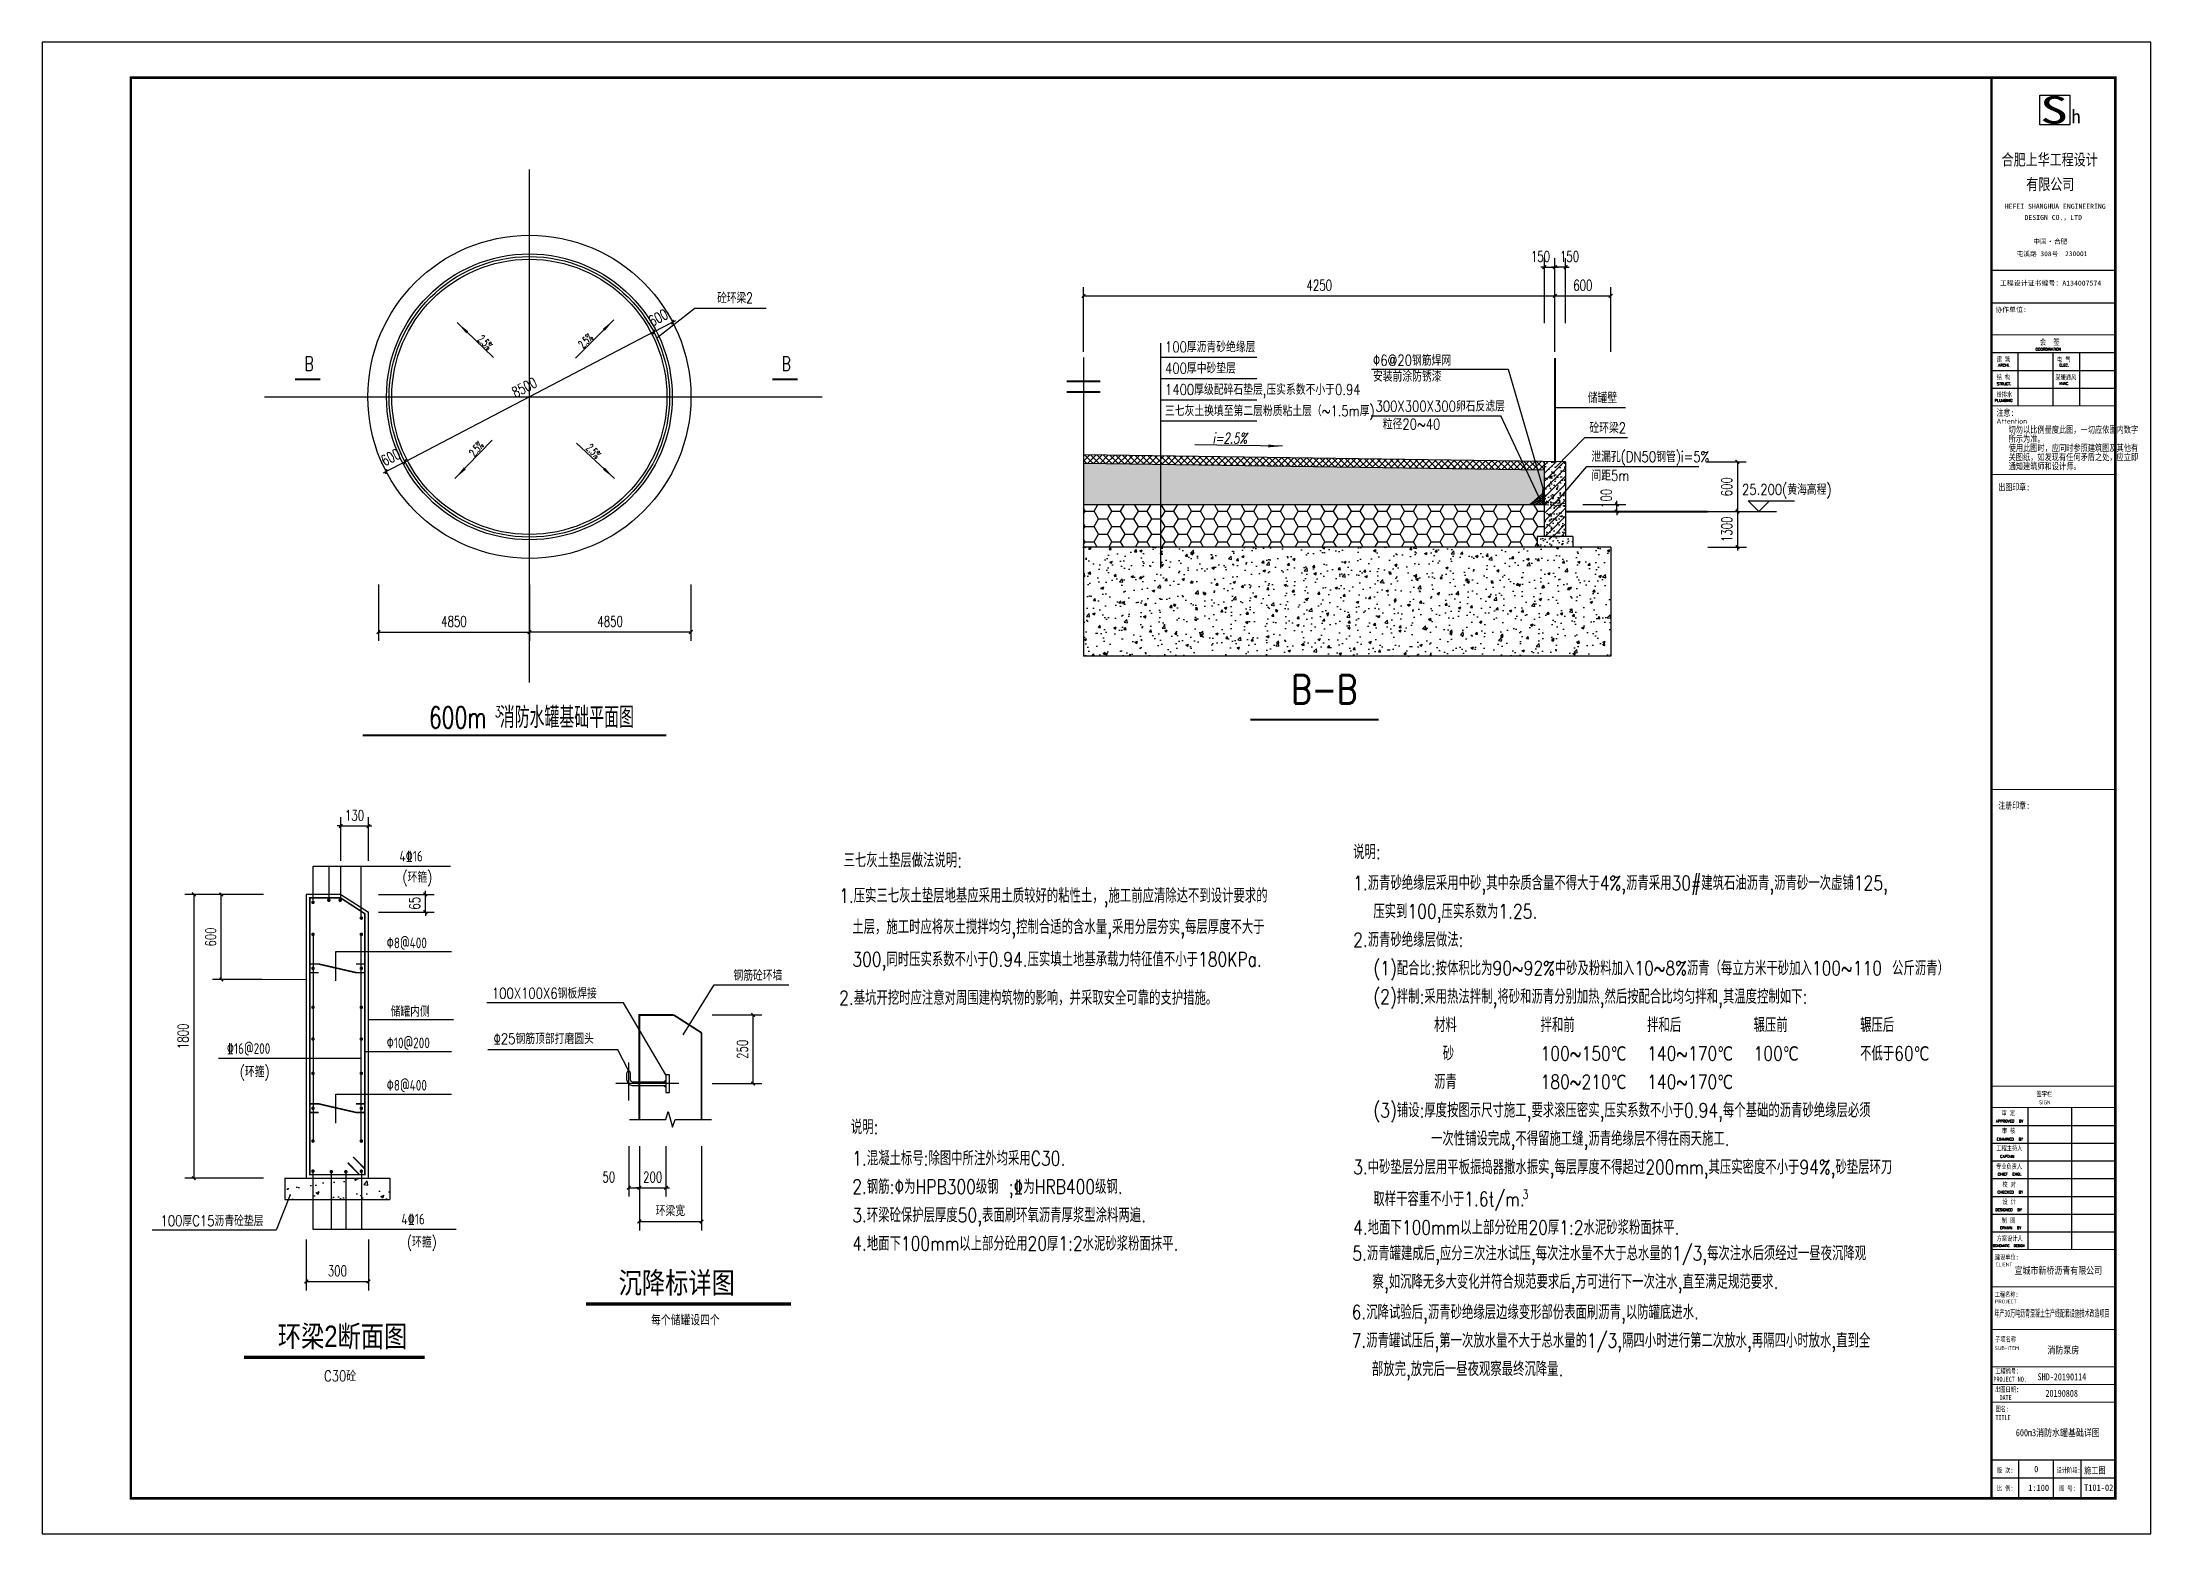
# Model space of a CAD drawing. Extents: x -957741 to -898341, y 157041 to 199041.
import ezdxf
from ezdxf.enums import TextEntityAlignment as Align

# ---------------------------------------------------------------- set-up
doc = ezdxf.new("R2010")
doc.units = 0
doc.header["$LTSCALE"] = 1000
doc.linetypes.add('ACAD_ISO04W100', pattern=[30.5, 24, -3, 0.5, -3])
doc.linetypes.add('DASH', pattern=[0.35, 0.25, -0.1])
doc.layers.get('0').update_dxf_attribs({"linetype": 'CONTINUOUS'})
doc.layers.get('Defpoints').update_dxf_attribs({"linetype": 'CONTINUOUS'})
doc.layers.add('OTHER', color=7, linetype='CONTINUOUS')
doc.layers.add('TEXT', color=7, linetype='CONTINUOUS')
doc.styles.add('_HZTCH', font='txt.shx', dxfattribs={"width": 0.8, "bigfont": '!hztxt.shx'})
doc.styles.add('_HZTXT', font='txt', dxfattribs={"width": 0.8, "bigfont": 'HZTXT'})
doc.styles.add('_SIMPLEX', font='SIMPLEX.shx', dxfattribs={"width": 0.8})
doc.styles.add('_TXT', font='SIMPLEX.shx', dxfattribs={"width": 0.6})
doc.styles.add('A', font='arial.ttf')
doc.styles.add('DIM_FONT', font='SIMPLEX', dxfattribs={"width": 0.7, "bigfont": 'GBCBIG'})
doc.styles.add('HZ', font='txt.shx', dxfattribs={"width": 0.7, "height": 5, "bigfont": 'hztxt.shx'})
doc.styles.add('ITALICT', font='ITALICT')
doc.styles.get("Standard").update_dxf_attribs({"font": 'tssdeng.shx', "height": 3, "bigfont": 'ahztxt.shx'})
doc.styles.add('STYLE-ARIAL', font='gbenor.shx', dxfattribs={"bigfont": 'gbcbig.shx'})
doc.styles.add('STYLE-黑体', font='simhei.ttf')
doc.styles.add('黑体', font='simhei.ttf')
doc.dimstyles.new('DIMN', dxfattribs={"dimtxt": 300, "dimasz": 100, "dimexe": 250, "dimexo": 300, "dimgap": 150, "dimtad": 1, "dimdec": 0, "dimzin": 0, "dimdsep": 46, "dimtxsty": 'DIM_FONT', "dimblk": 'ARCHTICK', "dimcen": 0.09, "dimclrt": 7, "dimazin": 2, "dimtfac": 1, "dimtdec": 0, "dimtix": 1, "dimtmove": 2, "dimatfit": 3, "dimldrblk": 'ARCHTICK', "dimfxl": 1, "dimtolj": 1, "dimtzin": 0, "dimarcsym": 0})

msp = doc.modelspace()

# ---------------------------------------------------------------- texts
at = {"layer": 'OTHER', "color": 7, "linetype": 'Continuous', "style": 'STYLE-黑体', "width": 1.5}
msp.add_text('S', height=773.8, dxfattribs=at).set_placement((-901463.6, 196746.8))
at = {"layer": 'OTHER', "color": 7, "linetype": 'Continuous'}
for s, height, style, p in [('h', 386.9, 'STYLE-黑体', (-900582, 196751.3)), ('CLIENT', 107.48, 'STYLE-ARIAL', (-902713.7, 164571.7)), ('SUB-ITEM', 107.48, 'STYLE-ARIAL', (-902740.7, 162217.2))]:
    msp.add_text(s, height=height, dxfattribs=dict(at, style=style)).set_placement(p)
at = {"layer": 'OTHER', "linetype": 'Continuous', "style": 'STYLE-黑体'}
for s, height, width, p in [('合肥上华工程设计', 322.43, 0.769231, (-902543.3, 195573.9)), ('有限公司', 322.43, 0.769231, (-901850.4, 194879.6)), ('SHD-20190114', 200, 0.8, (-901532.1, 161360.8)), ('20190808', 200, 0.8, (-901308.8, 160897.2))]:
    msp.add_text(s, height=height, dxfattribs=dict(at, width=width)).set_placement(p)
at = {"layer": 'OTHER', "ltscale": 1.2, "style": '黑体'}
for s, height, p in [('HEFEI SHANGHUA ENGINEERING', 139.718, (-902456.1, 194349.7)), ('DESIGN CO.，LTD', 139.718, (-901898.4, 194036)), ('工程设计证书编号：A134007574', 139.718, (-902594.1, 192187.2)), ('协作单位:', 139.72, (-902726, 191441.9))]:
    msp.add_text(s, height=height, dxfattribs=at).set_placement(p)
at = {"layer": 'OTHER', "linetype": 'Continuous'}
for s, height, style, p in [('屯溪路 308号', 134.34, 'STYLE-黑体', (-902120.5, 193015.5)), ('中国·合肥', 134.34, 'STYLE-黑体', (-901653.2, 193362.1)), ('230001', 134.34, 'STYLE-黑体', (-900757.6, 193017.7)), ('Attention', 143.3, 'STYLE-ARIAL', (-902689.1, 188298.2))]:
    msp.add_text(s, height=height, dxfattribs=dict(at, style=style)).set_placement(p)
at = {"layer": 'OTHER'}
for s, height, style, width, p in [('砼环梁2', 300, 'HZ', 0.7, (-938727, 191690.1)), ('会  签', 167.66, '黑体', 0.75, (-901468.7, 190513.8)), ('B', 400, 'HZ', 0.7, (-950349.1, 189788.1)), ('B', 400, 'HZ', 0.7, (-936909.8, 189788.1)), ('100厚沥青砂绝缘层', 300, '_HZTXT', 0.8, (-926113, 190310.4)), ('%%1306@20钢筋焊网', 300, '_HZTXT', 0.8, (-920254.2, 189933.4)), ('建 筑', 139.72, '黑体', 0.75, (-902685.1, 190044.5)), ('电 气', 139.72, '黑体', 0.75, (-900987, 190039.3)), ('400厚中砂垫层', 300, '_HZTXT', 0.8, (-926113, 189710.4)), ('安装前涂防锈漆', 300, '_HZTXT', 0.8, (-920254.2, 189481.1)), ('结 构', 139.72, '黑体', 0.75, (-902685.1, 189541.2)), ('采暖通风', 139.72, '黑体', 0.75, (-901028.9, 189535.5)), ('1400厚级配碎石垫层,压实系数不小于0.94', 300, '_HZTXT', 0.8, (-926113, 189110.4)), ('300X300X300卵石反滤层', 300, '_HZTXT', 0.8, (-920181.3, 188640.9)), ('储罐壁', 300, '_HZTXT', 0.8, (-914202.3, 188878)), ('给排水', 139.72, '黑体', 0.75, (-902685.1, 189056.1)), ('三七灰土换填至第二层粉质粘土层（~1.5m厚)', 300, '_HZTXT', 0.8, (-926113, 188510.4)), ('粒径20~40', 300, '_HZTXT', 0.8, (-919976.4, 188135.2)), ('砼环梁2', 300, '_HZTXT', 0.8, (-914156.4, 188030.3)), ('注意:', 186.29, '黑体', 0.75, (-902688.4, 188516.2)), ('i=2.5%', 300, 'ITALICT', 0.7, (-924769.9, 187738.1)), ('使用此图时，应同时参照建筑图及其他有', 187.651, '_HZTXT', 0.8, (-902347, 187505.2)), ('切勿以比例量度此图，一切应依图内数字', 187.651, '_HZTXT', 0.8, (-902347, 188021.1)), ('所示为准。', 187.65, '_HZTXT', 0.8, (-902347, 187763.2)), ('泄漏孔(DN50钢管)i=5%', 300, '_HZTXT', 0.8, (-914102.2, 187219.1)), ('通知建筑师和设计师。', 187.65, '_HZTXT', 0.8, (-902347, 186989.3)), ('关图纸，如发现有任何矛盾之处，应立即', 187.651, '_HZTXT', 0.8, (-902347, 187247.3)), ('间距5m', 300, '_HZTXT', 0.8, (-914102.2, 186689.1)), ('出图印章:', 186.29, '黑体', 0.75, (-902637.9, 186419.7)), ('B-B', 800, 'HZ', 0.8, (-922558.4, 180420.2)), ('600m 消防水罐基础平面图', 600, 'HZ', 0.7, (-946846.6, 179727.4)), ('3', 300, 'HZ', 0.7, (-944991.8, 180037.6)), ('说明:', 400, '_HZTXT', 0.8, (-920812.4, 176038.7)), ('三七灰土垫层做法说明:', 400, '_HZTXT', 0.8, (-935165.7, 175804.8)), ('(环箍)', 300, '_HZTXT', 0.8, (-947591, 175379.8)), ('1.压实三七灰土垫层地基应采用土质较好的粘性土，,施工前应清除达不到设计要求的', 400, '_HZTXT', 0.8, (-935291.8, 174808.6)), ('1.沥青砂绝缘层采用中砂,其中杂质含量不得大于4%,沥青采用30#建筑石油沥青,沥青砂一次虚铺125,', 400, '_HZTXT', 0.8, (-920812.4, 175166.2)), ('  压实到100,压实系数为1.25.', 400, '_HZTXT', 0.8, (-920812.4, 174366.2)), ('土层，施工时应将灰土搅拌均匀,控制合适的含水量,采用分层夯实,每层厚度不大于', 400, '_HZTXT', 0.8, (-934919.4, 173929.3)), ('300,同时压实系数不小于0.94.压实填土地基承载力特征值不小于180KPa.', 400, '_HZTXT', 0.8, (-934919.4, 173016.3)), ('2.沥青砂绝缘层做法:', 400, '_HZTXT', 0.8, (-920812.4, 173566.2)), ('钢筋砼环墙', 300, '_HZTXT', 0.8, (-938268.5, 172613.9)), ('  (1)配合比:按体积比为90~92%中砂及粉料加入10~8%沥青（每立方米干砂加入100~110 公斤沥青）', 400, '_HZTXT', 0.8, (-920812.4, 172766.2)), ('100X100X6钢板焊接', 300, '_HZTXT', 0.8, (-945072.9, 172110.2)), ('2.基坑开挖时应注意对周围建构筑物的影响，并采取安全可靠的支护措施。', 400, '_HZTXT', 0.8, (-935291.8, 171932.4)), ('  (2)拌制:采用热法拌制,将砂和沥青分别加热,然后按配合比均匀拌和,其温度控制如下:', 400, '_HZTXT', 0.8, (-920812.4, 171966.2)), ('储罐内侧', 300, '_HZTXT', 0.8, (-947926.6, 171600)), ('%%13125钢筋顶部打磨圆头 ', 300, '_HZTXT', 0.8, (-945025.9, 170832.2)), ('材料', 400, '_HZTXT', 0.8, (-918531, 171166.2)), ('拌和前', 400, '_HZTXT', 0.8, (-915531, 171166.2)), ('拌和后', 400, '_HZTXT', 0.8, (-912531, 171166.2)), ('辗压前', 400, '_HZTXT', 0.8, (-909531, 171166.2)), ('辗压后', 400, '_HZTXT', 0.8, (-906531, 171166.2)), ('砂', 400, '_HZTXT', 0.8, (-918288.2, 170366.2)), ('100~150℃', 400, '_HZTXT', 0.8, (-915531, 170366.2)), ('140~170℃', 400, '_HZTXT', 0.8, (-912531, 170366.2)), ('100℃', 400, '_HZTXT', 0.8, (-909531, 170366.2)), ('不低于60℃', 400, '_HZTXT', 0.8, (-906531, 170366.2)), ('(环箍)', 300, '_HZTXT', 0.8, (-952174.3, 169902.3)), ('沥青', 400, '_HZTXT', 0.8, (-918531, 169566.2)), ('180~210℃', 400, '_HZTXT', 0.8, (-915531, 169566.2)), ('140~170℃', 400, '_HZTXT', 0.8, (-912531, 169566.2)), ('签字栏', 139.72, '黑体', 0.75, (-901561.6, 169353.4)), ('说明:', 400, '_HZTXT', 0.8, (-934959.3, 168294.8)), ('  (3)铺设:厚度按图示尺寸施工,要求滚压密实,压实系数不小于0.94,每个基础的沥青砂绝缘层必须', 400, '_HZTXT', 0.8, (-920812.4, 168766.2)), ('审 定', 139.72, '黑体', 0.75, (-902543.7, 168822.3)), ('一次性铺设完成,不得留施工缝,沥青绝缘层不得在雨天施工.', 400, '_HZTXT', 0.8, (-918618.4, 167966.2)), ('审 核', 139.72, '黑体', 0.75, (-902540.7, 168322.5)), ('1.混凝土标号:除图中所注外均采用C30.', 400, '_HZTXT', 0.8, (-934922.6, 167413.5)), ('3.中砂垫层分层用平板振捣器撒水振实,每层厚度不得超过200mm,其压实密度不小于94%,砂垫层环刀', 400, '_HZTXT', 0.8, (-920812.4, 167166.2)), ('工程主持人', 139.72, '黑体', 0.75, (-902692.9, 167831.2)), ('2.钢筋:%%130为HPB300级钢 ;%%132为HRB400级钢.', 400, '_HZTXT', 0.8, (-934922.6, 166613.5)), ('专业负责人', 139.72, '黑体', 0.75, (-902701.5, 167317.4)), ('校 对', 139.72, '黑体', 0.75, (-902525.5, 166809.5)), ('  取样干容重不小于1.6t/m.', 400, '_HZTXT', 0.8, (-920812.4, 166266.2)), ('设 计', 139.72, '黑体', 0.75, (-902523, 166323.6)), ('100厚C15沥青砼垫层', 300, '_HZTXT', 0.8, (-954407.5, 165704.8)), ('3.环梁砼保护层厚度50,表面刷环氧沥青厚浆型涂料两遍.', 400, '_HZTXT', 0.8, (-934922.6, 165813.5)), ('4.地面下100mm以上部分砼用20厚1:2水泥砂浆粉面抹平.', 400, '_HZTXT', 0.8, (-920812.4, 165466.2)), ('制 图', 139.72, '黑体', 0.75, (-902537.2, 165800.4)), ('(环箍)', 300, '_HZTXT', 0.8, (-947465.1, 165106)), ('4.地面下100mm以上部分砼用20厚1:2水泥砂浆粉面抹平.', 400, '_HZTXT', 0.8, (-934922.6, 165013.5)), ('5.沥青罐建成后,应分三次注水试压,每次注水量不大于总水量的1/3,每次注水后须经过一昼夜沉降观', 400, '_HZTXT', 0.8, (-920835, 164738.9)), ('方案设计人', 139.72, '黑体', 0.75, (-902686.8, 165289.2)), ('沉降标详图', 600, 'A', 0.8, (-941503.4, 163807.8)), ('  察,如沉降无多大变化并符合规范要求后,方可进行下一次注水,直至满足规范要求.', 400, '_HZTXT', 0.8, (-920835, 163938.9)), ('6.沉降试验后,沥青砂绝缘层边缘变形部份表面刷沥青,以防罐底进水.', 400, '_HZTXT', 0.8, (-920854.3, 163081.8)), ('年产30万吨沥青混凝土生产线配套设施技术改造项目', 200, '黑体', 0.5, (-902746.8, 163150)), ('环梁2断面图', 600, 'A', 0.8, (-951103.5, 162303.2)), ('每个储罐设四个', 300, '_HZTXT', 0.8, (-940588.5, 162907.6)), ('7.沥青罐试压后,第一次放水量不大于总水量的1/3,隔四小时进行第二次放水,再隔四小时放水,直到全', 400, '_HZTXT', 0.8, (-920854.3, 162281.8)), ('C30砼', 300, '_HZTXT', 0.8, (-949801.1, 161335.2)), ('  部放完,放完后一昼夜观察最终沉降量.', 400, '_HZTXT', 0.8, (-920854.3, 161481.8))]:
    msp.add_text(s, height=height, dxfattribs=dict(at, style=style, width=width)).set_placement(p)
at = {"layer": 'OTHER', "style": '_SIMPLEX', "width": 0.6}
for rotation, p in [(315.46593, (-945491.5, 190657.2)), (44.506677, (-942506, 190405.5)), (49.463836, (-945564.1, 187356.6)), (314.506677, (-942438.6, 187594.2))]:
    msp.add_text('2.5%', height=224, rotation=rotation, dxfattribs=at).set_placement(p)
at = {"layer": 'OTHER', "style": 'HZ'}
for s, height, p in [('COORDINATION', 74.948, (-901587.8, 190356.3)), ('ARCHI.', 74.95, (-902640.4, 189905.1)), ('ELEC.', 74.95, (-900921, 189911.9)), ('PLUMBING', 74.95, (-902739.5, 188916.6)), ('STRUCT.', 74.95, (-902676.4, 189383.8)), ('HVAC', 74.95, (-900921, 189389.7)), ('APPROVED  BY', 74.948, (-902706.1, 168624.2)), ('EXAMINED  BY', 74.948, (-902686.2, 168110.9)), ('CAPTAIN', 74.95, (-902585.7, 167631.8)), ('CHIEF  ENGI.', 74.948, (-902656.1, 167127.9)), ('CHECKED  BY', 74.948, (-902662.6, 166622.1)), ('DESIGNED  BY', 74.948, (-902720.4, 166126.9)), ('SCHEMATIC  DESIGN', 64.955, (-902789.5, 165117.8)), ('DRAWN  BY', 74.95, (-902587.3, 165617.4))]:
    msp.add_text(s, height=height, dxfattribs=at).set_placement(p)
at = {"layer": 'OTHER', "style": '_HZTXT', "width": 0.8}
msp.add_text('25.200(黄海高程)', height=300, dxfattribs=at).set_placement((-908596.7, 186424.2), align=Align.MIDDLE)
at = {"layer": 'OTHER', "color": 7}
for s, height, style, width, p in [('注册印章:', 186.29, '黑体', 0.75, (-902637.9, 177455.1)), ('建设单位:', 139.72, '黑体', 0.75, (-902734.9, 164763.4)), ('工程名称:', 139.72, '黑体', 0.75, (-902741.8, 163711)), ('子项名称', 139.72, '黑体', 0.75, (-902726.4, 162450.4)), ('工程编号：', 139.72, '黑体', 0.75, (-902723.7, 161551.9)), ('出图日期', 139.72, '黑体', 0.75, (-902728.2, 161035.8)), (':', 150.5, '_TXT', 0.6, (-902118.9, 161035.8)), ('TITLE', 139.72, '黑体', 0.75, (-902719.4, 160242.6)), ('图名:', 139.72, '黑体', 0.75, (-902717.9, 160488.7)), ('版 次:', 139.72, '黑体', 0.75, (-902677.6, 158762.8)), ('设计阶段:', 139.72, '黑体', 0.75, (-900994, 158763)), ('比 例:', 139.72, '黑体', 0.75, (-902676.4, 158255.6)), ('图 号:', 139.72, '黑体', 0.75, (-900920.9, 158253))]:
    msp.add_text(s, height=height, dxfattribs=dict(at, style=style, width=width)).set_placement(p)
at = {"layer": 'OTHER', "width": 0.8}
for s, p in [('4%%13216', (-947675.9, 175971.7)), ('%%1308@400', (-948039.7, 173528.2)), ('%%13216@200', (-952542.6, 170554.3)), ('%%13010@200', (-948039.7, 170714)), ('%%1308@400', (-948039.7, 169519.6)), ('4%%13216', (-947620, 165752.2))]:
    msp.add_text(s, height=300, dxfattribs=at).set_placement(p)
at = {"layer": 'OTHER', "style": 'STYLE-ARIAL'}
msp.add_text('SIGN', height=107.48, dxfattribs=at).set_placement((-901331.1, 169189.5), align=Align.MIDDLE_CENTER)
msp.add_text('SIGN', height=107.48, dxfattribs=at).set_placement((-901331.1, 169189.5), align=Align.MIDDLE_CENTER)
at = {"layer": 'OTHER', "style": '_HZTCH', "width": 0.8}
msp.add_text('3', height=250, dxfattribs=at).set_placement((-916042.3, 166723), align=Align.TOP_LEFT)
at = {"layer": 'OTHER', "style": '黑体', "width": 0.8}
for s, p in [('宣城市新桥沥青有限公司', (-900947.2, 164354.9)), ('600m3消防水罐基础详图', (-900961.6, 159788.3))]:
    msp.add_text(s, height=200, dxfattribs=at).set_placement(p, align=Align.CENTER)
at = {"layer": 'OTHER', "color": 7, "linetype": 'Continuous', "style": 'STYLE-ARIAL'}
msp.add_text('PROJECT', height=107.48, dxfattribs=at).set_placement((-902425.3, 163583.3), align=Align.MIDDLE_CENTER)
at = {"layer": 'OTHER', "linetype": 'Continuous', "style": 'STYLE-黑体', "width": 0.8}
msp.add_text('消防泵房', height=200, dxfattribs=at).set_placement((-900805.9, 162115.6), align=Align.CENTER)
at = {"layer": 'OTHER', "color": 7, "style": '黑体', "width": 0.75}
for s, height, p in [('PROJECT NO.', 139.718, (-902303.8, 161393.8)), ('DATE', 139.72, (-902432.8, 160877.7))]:
    msp.add_text(s, height=height, dxfattribs=at).set_placement(p, align=Align.MIDDLE_CENTER)
at = {"layer": 'OTHER', "color": 3, "linetype": 'Continuous', "style": 'STYLE-黑体', "width": 0.8}
for s, p in [('0', (-901627.7, 158775.3)), ('施工图', (-900221, 158735.5)), ('1:100', (-901794.6, 158245.5)), ('T101-02', (-900221.3, 158250.6))]:
    msp.add_text(s, height=180, dxfattribs=at).set_placement(p)

# ---------------------------------------------------------------- blocks, each defined once
blk = doc.blocks.new('_ArchTick')
at = {"color": 0, "linetype": 'ByBlock', "const_width": 0.4}
blk.add_lwpolyline([(-0.5, -0.5), (0.5, 0.5)], dxfattribs=at)
blk = doc.blocks.new('*D83')
at = {"layer": 'Defpoints', "color": 0, "transparency": 16777216}
for p in [(-913556, 191897), (-915126, 190318), (-913556, 190318)]:
    blk.add_point(p, dxfattribs=at)
at = {"layer": 'OTHER', "color": 0, "lineweight": -2, "transparency": 16777216}
for p, q in [((-915126, 190318), (-915126, 192147)), ((-915126, 191897), (-913556, 191897)), ((-913556, 190318), (-913556, 192147))]:
    blk.add_line(p, q, dxfattribs=at)
at = {"layer": 'OTHER', "color": 0, "lineweight": -2, "transparency": 16777216, "xscale": 100, "yscale": 100, "zscale": 100, "rotation": 180}
blk.add_blockref('_ArchTick', (-915126, 191897), dxfattribs=at)
at = {"layer": 'OTHER', "color": 0, "lineweight": -2, "transparency": 16777216, "xscale": 100, "yscale": 100, "zscale": 100}
blk.add_blockref('_ArchTick', (-913556, 191897), dxfattribs=at)
at = {"layer": 'OTHER', "color": 7, "transparency": 16777216, "insert": (-914341, 192197), "char_height": 300, "attachment_point": 5, "style": 'DIM_FONT'}
blk.add_mtext('\\A1;600', dxfattribs=at)
blk = doc.blocks.new('*D82')
at = {"layer": 'Defpoints', "color": 0, "transparency": 16777216}
for p in [(-915126, 192706), (-915126, 191127), (-914826, 191127)]:
    blk.add_point(p, dxfattribs=at)
at = {"layer": 'OTHER', "color": 0, "lineweight": -2, "transparency": 16777216}
for p, q in [((-915126, 192706), (-915226, 192706)), ((-915126, 191127), (-915126, 192956)), ((-914826, 192706), (-915126, 192706)), ((-914826, 191127), (-914826, 192956)), ((-914826, 192706), (-914726, 192706))]:
    blk.add_line(p, q, dxfattribs=at)
at = {"layer": 'OTHER', "color": 0, "lineweight": -2, "transparency": 16777216, "xscale": 100, "yscale": 100, "zscale": 100}
blk.add_blockref('_ArchTick', (-915126, 192706), dxfattribs=at)
at = {"layer": 'OTHER', "color": 0, "lineweight": -2, "transparency": 16777216, "xscale": 100, "yscale": 100, "zscale": 100, "rotation": 180}
blk.add_blockref('_ArchTick', (-914826, 192706), dxfattribs=at)
at = {"layer": 'OTHER', "color": 7, "transparency": 16777216, "insert": (-914716, 193006), "char_height": 300, "attachment_point": 5, "style": 'DIM_FONT'}
blk.add_mtext('\\A1;150', dxfattribs=at)
blk = doc.blocks.new('*D81')
at = {"layer": 'Defpoints', "color": 0, "transparency": 16777216}
for p in [(-940515, 190881), (-947520, 187227), (-947520, 187227)]:
    blk.add_point(p, dxfattribs=at)
at = {"layer": 'OTHER', "color": 0, "lineweight": -2, "transparency": 16777216}
for p, q in [((-940515, 190881), (-947520, 187227)), ((-940376, 190615), (-940399, 190659)), ((-947381, 186962), (-947404, 187006))]:
    blk.add_line(p, q, dxfattribs=at)
at = {"layer": 'OTHER', "color": 0, "lineweight": -2, "transparency": 16777216, "xscale": 100, "yscale": 100, "zscale": 100}
for p, rotation in [((-940515, 190881), 27.54662713436552), ((-947520, 187227), 207.5466271343656)]:
    blk.add_blockref('_ArchTick', p, dxfattribs=dict(at, rotation=rotation))
at = {"layer": 'OTHER', "color": 7, "transparency": 16777216, "insert": (-944156, 189320), "char_height": 300, "attachment_point": 5, "rotation": 27.54663, "style": 'DIM_FONT'}
blk.add_mtext('\\A1;8500', dxfattribs=at)
blk = doc.blocks.new('*D80')
at = {"layer": 'Defpoints', "color": 0, "transparency": 16777216}
for p in [(-910825, 187224), (-910821, 185824), (-909989, 185824)]:
    blk.add_point(p, dxfattribs=at)
at = {"layer": 'OTHER', "color": 0, "lineweight": -2, "transparency": 16777216}
for p, q in [((-910825, 187224), (-909739, 187224)), ((-909989, 187224), (-909989, 185824)), ((-910821, 185824), (-909739, 185824))]:
    blk.add_line(p, q, dxfattribs=at)
at = {"layer": 'OTHER', "color": 0, "lineweight": -2, "transparency": 16777216, "xscale": 100, "yscale": 100, "zscale": 100}
for p, rotation in [((-909989, 187224), 90), ((-909989, 185824), 270)]:
    blk.add_blockref('_ArchTick', p, dxfattribs=dict(at, rotation=rotation))
at = {"layer": 'OTHER', "color": 7, "transparency": 16777216, "insert": (-910289, 186524), "char_height": 300, "attachment_point": 5, "rotation": 90, "style": 'DIM_FONT'}
blk.add_mtext('\\A1;600', dxfattribs=at)
blk = doc.blocks.new('*D79')
at = {"layer": 'Defpoints', "color": 0, "transparency": 16777216}
for p in [(-914345, 186024), (-913383, 186024), (-914344, 185824)]:
    blk.add_point(p, dxfattribs=at)
at = {"layer": 'OTHER', "color": 0, "lineweight": -2, "transparency": 16777216}
for p, q in [((-914345, 186024), (-913133, 186024)), ((-913383, 186024), (-913383, 186124)), ((-913383, 185824), (-913383, 186024)), ((-914344, 185824), (-913133, 185824)), ((-913383, 185824), (-913383, 185724))]:
    blk.add_line(p, q, dxfattribs=at)
at = {"layer": 'OTHER', "color": 0, "lineweight": -2, "transparency": 16777216, "xscale": 100, "yscale": 100, "zscale": 100}
for p, rotation in [((-913383, 186024), 270), ((-913383, 185824), 90)]:
    blk.add_blockref('_ArchTick', p, dxfattribs=dict(at, rotation=rotation))
at = {"layer": 'OTHER', "color": 7, "transparency": 16777216, "insert": (-913683, 186195), "char_height": 300, "attachment_point": 5, "rotation": 90, "style": 'DIM_FONT'}
blk.add_mtext('\\A1;100', dxfattribs=at)
blk = doc.blocks.new('*D78')
at = {"layer": 'Defpoints', "color": 0, "transparency": 16777216}
for p in [(-910821, 185824), (-910825, 184824), (-909985, 184824)]:
    blk.add_point(p, dxfattribs=at)
at = {"layer": 'OTHER', "color": 0, "lineweight": -2, "transparency": 16777216}
for p, q in [((-909985, 185824), (-909985, 185924)), ((-910821, 185824), (-909735, 185824)), ((-909985, 185824), (-909985, 184824)), ((-910825, 184824), (-909735, 184824)), ((-909985, 184824), (-909985, 184724))]:
    blk.add_line(p, q, dxfattribs=at)
at = {"layer": 'OTHER', "color": 0, "lineweight": -2, "transparency": 16777216, "xscale": 100, "yscale": 100, "zscale": 100}
for p, rotation in [((-909985, 185824), 270), ((-909985, 184824), 90)]:
    blk.add_blockref('_ArchTick', p, dxfattribs=dict(at, rotation=rotation))
at = {"layer": 'OTHER', "color": 7, "transparency": 16777216, "insert": (-910285, 185324), "char_height": 300, "attachment_point": 5, "rotation": 90, "style": 'DIM_FONT'}
blk.add_mtext('\\A1;1300', dxfattribs=at)
blk = doc.blocks.new('_ARROW')
blk.add_solid([(0, 0), (-1, 0.1), (-1, -0.1)])
blk = doc.blocks.new('*D77')
at = {"layer": 'Defpoints', "color": 0, "transparency": 16777216}
for p in [(-915126, 191897), (-928406, 190318), (-915126, 190318)]:
    blk.add_point(p, dxfattribs=at)
at = {"layer": 'OTHER', "color": 0, "lineweight": -2, "transparency": 16777216}
for p, q in [((-928406, 190318), (-928406, 192147)), ((-928406, 191897), (-915126, 191897)), ((-915126, 190318), (-915126, 192147))]:
    blk.add_line(p, q, dxfattribs=at)
at = {"layer": 'OTHER', "color": 0, "lineweight": -2, "transparency": 16777216, "xscale": 100, "yscale": 100, "zscale": 100, "rotation": 180}
blk.add_blockref('_ArchTick', (-928406, 191897), dxfattribs=at)
at = {"layer": 'OTHER', "color": 0, "lineweight": -2, "transparency": 16777216, "xscale": 100, "yscale": 100, "zscale": 100}
blk.add_blockref('_ArchTick', (-915126, 191897), dxfattribs=at)
at = {"layer": 'OTHER', "color": 7, "transparency": 16777216, "insert": (-921766, 192197), "char_height": 300, "attachment_point": 5, "style": 'DIM_FONT'}
blk.add_mtext('\\A1;4250', dxfattribs=at)
blk = doc.blocks.new('*D76')
at = {"layer": 'Defpoints', "color": 0, "transparency": 16777216}
for p in [(-915126, 192706), (-915426, 191127), (-915126, 191127)]:
    blk.add_point(p, dxfattribs=at)
at = {"layer": 'OTHER', "color": 0, "lineweight": -2, "transparency": 16777216}
for p, q in [((-915426, 192706), (-915526, 192706)), ((-915426, 191127), (-915426, 192956)), ((-915426, 192706), (-915126, 192706)), ((-915126, 191127), (-915126, 192956)), ((-915126, 192706), (-915026, 192706))]:
    blk.add_line(p, q, dxfattribs=at)
at = {"layer": 'OTHER', "color": 0, "lineweight": -2, "transparency": 16777216, "xscale": 100, "yscale": 100, "zscale": 100}
blk.add_blockref('_ArchTick', (-915426, 192706), dxfattribs=at)
at = {"layer": 'OTHER', "color": 0, "lineweight": -2, "transparency": 16777216, "xscale": 100, "yscale": 100, "zscale": 100, "rotation": 180}
blk.add_blockref('_ArchTick', (-915126, 192706), dxfattribs=at)
at = {"layer": 'OTHER', "color": 7, "transparency": 16777216, "insert": (-915536, 193006), "char_height": 300, "attachment_point": 5, "style": 'DIM_FONT'}
blk.add_mtext('\\A1;150', dxfattribs=at)
blk = doc.blocks.new('*D75')
at = {"layer": 'Defpoints', "color": 0, "transparency": 16777216}
for p in [(-948270, 175045), (-946947, 175045), (-948270, 174545)]:
    blk.add_point(p, dxfattribs=at)
at = {"layer": 'OTHER', "color": 0, "lineweight": -2, "transparency": 16777216}
for p, q in [((-948270, 175045), (-946697, 175045)), ((-946947, 175045), (-946947, 175145)), ((-946947, 174545), (-946947, 175045)), ((-948270, 174545), (-946697, 174545)), ((-946947, 174545), (-946947, 174445))]:
    blk.add_line(p, q, dxfattribs=at)
at = {"layer": 'OTHER', "color": 0, "lineweight": -2, "transparency": 16777216, "xscale": 100, "yscale": 100, "zscale": 100}
for p, rotation in [((-946947, 175045), 270), ((-946947, 174545), 90)]:
    blk.add_blockref('_ArchTick', p, dxfattribs=dict(at, rotation=rotation))
at = {"layer": 'OTHER', "color": 7, "transparency": 16777216, "insert": (-947247, 174795), "char_height": 300, "attachment_point": 5, "rotation": 90, "style": 'DIM_FONT'}
blk.add_mtext('\\A1;65', dxfattribs=at)
blk = doc.blocks.new('*D74')
at = {"layer": 'Defpoints', "color": 0, "transparency": 16777216}
for p in [(-948551, 176971), (-949332, 175988), (-948551, 175988)]:
    blk.add_point(p, dxfattribs=at)
at = {"layer": 'OTHER', "color": 0, "lineweight": -2, "transparency": 16777216}
for p, q in [((-949332, 175988), (-949332, 177221)), ((-948551, 175988), (-948551, 177221)), ((-949332, 176971), (-949432, 176971)), ((-949332, 176971), (-948551, 176971)), ((-948551, 176971), (-948451, 176971))]:
    blk.add_line(p, q, dxfattribs=at)
at = {"layer": 'OTHER', "color": 0, "lineweight": -2, "transparency": 16777216, "xscale": 100, "yscale": 100, "zscale": 100}
blk.add_blockref('_ArchTick', (-949332, 176971), dxfattribs=at)
at = {"layer": 'OTHER', "color": 0, "lineweight": -2, "transparency": 16777216, "xscale": 100, "yscale": 100, "zscale": 100, "rotation": 180}
blk.add_blockref('_ArchTick', (-948551, 176971), dxfattribs=at)
at = {"layer": 'OTHER', "color": 7, "transparency": 16777216, "insert": (-948942, 177271), "char_height": 300, "attachment_point": 5, "style": 'DIM_FONT'}
blk.add_mtext('\\A1;130', dxfattribs=at)
blk = doc.blocks.new('*D73')
at = {"layer": 'Defpoints', "color": 0, "transparency": 16777216}
for p in [(-940515, 190881), (-939983, 191158), (-939983, 191158)]:
    blk.add_point(p, dxfattribs=at)
at = {"layer": 'OTHER', "color": 0, "lineweight": -2, "transparency": 16777216}
for p, q in [((-940122, 191424), (-940099, 191380)), ((-940654, 191147), (-940631, 191103)), ((-940515, 190881), (-940604, 190835)), ((-940515, 190881), (-939983, 191158)), ((-939983, 191158), (-939894, 191205))]:
    blk.add_line(p, q, dxfattribs=at)
at = {"layer": 'OTHER', "color": 0, "lineweight": -2, "transparency": 16777216, "xscale": 100, "yscale": 100, "zscale": 100}
for p, rotation in [((-940515, 190881), 27.54662713436432), ((-939983, 191158), 207.5466271343643)]:
    blk.add_blockref('_ArchTick', p, dxfattribs=dict(at, rotation=rotation))
at = {"layer": 'OTHER', "color": 7, "transparency": 16777216, "insert": (-940388, 191286), "char_height": 300, "attachment_point": 5, "rotation": 27.54663, "style": 'DIM_FONT'}
blk.add_mtext('\\A1;600', dxfattribs=at)
blk = doc.blocks.new('*D72')
at = {"layer": 'Defpoints', "color": 0, "transparency": 16777216}
for p in [(-947520, 187227), (-948052, 186950), (-948052, 186950)]:
    blk.add_point(p, dxfattribs=at)
at = {"layer": 'OTHER', "color": 0, "lineweight": -2, "transparency": 16777216}
for p, q in [((-948190, 187216), (-948167, 187172)), ((-947520, 187227), (-948052, 186950)), ((-947658, 187493), (-947635, 187449)), ((-947520, 187227), (-947431, 187274)), ((-948052, 186950), (-948140, 186904))]:
    blk.add_line(p, q, dxfattribs=at)
at = {"layer": 'OTHER', "color": 0, "lineweight": -2, "transparency": 16777216, "xscale": 100, "yscale": 100, "zscale": 100}
for p, rotation in [((-947520, 187227), 207.5466271343643), ((-948052, 186950), 27.54662713436433)]:
    blk.add_blockref('_ArchTick', p, dxfattribs=dict(at, rotation=rotation))
at = {"layer": 'OTHER', "color": 7, "transparency": 16777216, "insert": (-947924, 187355), "char_height": 300, "attachment_point": 5, "rotation": 27.54663, "style": 'DIM_FONT'}
blk.add_mtext('\\A1;600', dxfattribs=at)
blk = doc.blocks.new('*D71')
at = {"layer": 'Defpoints', "color": 0, "transparency": 16777216}
for p in [(-950301, 165325), (-948551, 165325), (-948551, 164145)]:
    blk.add_point(p, dxfattribs=at)
at = {"layer": 'OTHER', "color": 0, "lineweight": -2, "transparency": 16777216}
for p, q in [((-950301, 165325), (-950301, 163895)), ((-948551, 165325), (-948551, 163895)), ((-950301, 164145), (-948551, 164145))]:
    blk.add_line(p, q, dxfattribs=at)
at = {"layer": 'OTHER', "color": 0, "lineweight": -2, "transparency": 16777216, "xscale": 100, "yscale": 100, "zscale": 100, "rotation": 180}
blk.add_blockref('_ArchTick', (-950301, 164145), dxfattribs=at)
at = {"layer": 'OTHER', "color": 0, "lineweight": -2, "transparency": 16777216, "xscale": 100, "yscale": 100, "zscale": 100}
blk.add_blockref('_ArchTick', (-948551, 164145), dxfattribs=at)
at = {"layer": 'OTHER', "color": 7, "transparency": 16777216, "insert": (-949426, 164445), "char_height": 300, "attachment_point": 5, "style": 'DIM_FONT'}
blk.add_mtext('\\A1;300', dxfattribs=at)
blk = doc.blocks.new('*D70')
at = {"layer": 'Defpoints', "color": 0, "transparency": 16777216}
for p in [(-944017, 184072), (-939467, 184072), (-944017, 182431)]:
    blk.add_point(p, dxfattribs=at)
at = {"layer": 'OTHER', "color": 0, "lineweight": -2, "transparency": 16777216}
for p, q in [((-944017, 183772), (-944017, 182181)), ((-939467, 183772), (-939467, 182181)), ((-939467, 182431), (-944017, 182431))]:
    blk.add_line(p, q, dxfattribs=at)
at = {"layer": 'OTHER', "color": 0, "lineweight": -2, "transparency": 16777216, "xscale": 100, "yscale": 100, "zscale": 100, "rotation": 180}
blk.add_blockref('_ArchTick', (-944017, 182431), dxfattribs=at)
at = {"layer": 'OTHER', "color": 0, "lineweight": -2, "transparency": 16777216, "xscale": 100, "yscale": 100, "zscale": 100}
blk.add_blockref('_ArchTick', (-939467, 182431), dxfattribs=at)
at = {"layer": 'OTHER', "color": 7, "transparency": 16777216, "insert": (-941742, 182731), "char_height": 300, "attachment_point": 5, "style": 'DIM_FONT'}
blk.add_mtext('\\A1;4850', dxfattribs=at)
blk = doc.blocks.new('*D69')
at = {"layer": 'Defpoints', "color": 0, "transparency": 16777216}
for p in [(-948267, 184072), (-944017, 184072), (-944017, 182431)]:
    blk.add_point(p, dxfattribs=at)
at = {"layer": 'OTHER', "color": 0, "lineweight": -2, "transparency": 16777216}
for p, q in [((-948267, 183772), (-948267, 182181)), ((-944017, 183772), (-944017, 182181)), ((-948267, 182431), (-944017, 182431))]:
    blk.add_line(p, q, dxfattribs=at)
at = {"layer": 'OTHER', "color": 0, "lineweight": -2, "transparency": 16777216, "xscale": 100, "yscale": 100, "zscale": 100, "rotation": 180}
blk.add_blockref('_ArchTick', (-948267, 182431), dxfattribs=at)
at = {"layer": 'OTHER', "color": 0, "lineweight": -2, "transparency": 16777216, "xscale": 100, "yscale": 100, "zscale": 100}
blk.add_blockref('_ArchTick', (-944017, 182431), dxfattribs=at)
at = {"layer": 'OTHER', "color": 7, "transparency": 16777216, "insert": (-946142, 182731), "char_height": 300, "attachment_point": 5, "style": 'DIM_FONT'}
blk.add_mtext('\\A1;4850', dxfattribs=at)
blk = doc.blocks.new('*D68')
at = {"layer": 'Defpoints', "color": 0, "transparency": 16777216}
for p in [(-951511, 175045), (-953471, 167053), (-951511, 167053)]:
    blk.add_point(p, dxfattribs=at)
at = {"layer": 'OTHER', "color": 0, "lineweight": -2, "transparency": 16777216}
for p, q in [((-951511, 175045), (-953721, 175045)), ((-953471, 175045), (-953471, 167053)), ((-951511, 167053), (-953721, 167053))]:
    blk.add_line(p, q, dxfattribs=at)
at = {"layer": 'OTHER', "color": 0, "lineweight": -2, "transparency": 16777216, "xscale": 100, "yscale": 100, "zscale": 100}
for p, rotation in [((-953471, 175045), 90), ((-953471, 167053), 270)]:
    blk.add_blockref('_ArchTick', p, dxfattribs=dict(at, rotation=rotation))
at = {"layer": 'OTHER', "color": 7, "transparency": 16777216, "insert": (-953771, 171049), "char_height": 300, "attachment_point": 5, "rotation": 90, "style": 'DIM_FONT'}
blk.add_mtext('\\A1;1800', dxfattribs=at)
blk = doc.blocks.new('*D87')
at = {"layer": 'Defpoints', "color": 0, "transparency": 16777216}
for p in [(-940919, 168256), (-939169, 168256), (-939169, 165833)]:
    blk.add_point(p, dxfattribs=at)
at = {"layer": 'OTHER', "color": 0, "lineweight": -2, "transparency": 16777216}
for p, q in [((-940919, 167956), (-940919, 165583)), ((-939169, 167956), (-939169, 165583)), ((-940919, 165833), (-939169, 165833))]:
    blk.add_line(p, q, dxfattribs=at)
at = {"layer": 'OTHER', "color": 0, "lineweight": -2, "transparency": 16777216, "xscale": 100, "yscale": 100, "zscale": 100, "rotation": 180}
blk.add_blockref('_ArchTick', (-940919, 165833), dxfattribs=at)
at = {"layer": 'OTHER', "color": 0, "lineweight": -2, "transparency": 16777216, "xscale": 100, "yscale": 100, "zscale": 100}
blk.add_blockref('_ArchTick', (-939169, 165833), dxfattribs=at)
at = {"layer": 'OTHER', "color": 7, "transparency": 16777216, "insert": (-940044, 166133), "char_height": 300, "attachment_point": 5, "style": '_HZTCH'}
blk.add_mtext('\\A1;环梁宽', dxfattribs=at)
blk = doc.blocks.new('*D86')
at = {"layer": 'Defpoints', "color": 0, "transparency": 16777216}
for p in [(-941219, 168256), (-940919, 168256), (-940919, 166785)]:
    blk.add_point(p, dxfattribs=at)
at = {"layer": 'OTHER', "color": 0, "lineweight": -2, "transparency": 16777216}
for p, q in [((-941219, 167956), (-941219, 166535)), ((-940919, 167956), (-940919, 166535)), ((-941219, 166785), (-940919, 166785))]:
    blk.add_line(p, q, dxfattribs=at)
at = {"layer": 'OTHER', "color": 0, "lineweight": -2, "transparency": 16777216, "xscale": 100, "yscale": 100, "zscale": 100, "rotation": 180}
blk.add_blockref('_ArchTick', (-941219, 166785), dxfattribs=at)
at = {"layer": 'OTHER', "color": 0, "lineweight": -2, "transparency": 16777216, "xscale": 100, "yscale": 100, "zscale": 100}
blk.add_blockref('_ArchTick', (-940919, 166785), dxfattribs=at)
at = {"layer": 'OTHER', "color": 7, "transparency": 16777216, "insert": (-941780, 167085), "char_height": 300, "attachment_point": 5, "style": 'DIM_FONT'}
blk.add_mtext('\\A1;50', dxfattribs=at)
blk = doc.blocks.new('*D85')
at = {"layer": 'Defpoints', "color": 0, "transparency": 16777216}
for p in [(-940919, 168256), (-940169, 168256), (-940169, 166785)]:
    blk.add_point(p, dxfattribs=at)
at = {"layer": 'OTHER', "color": 0, "lineweight": -2, "transparency": 16777216}
for p, q in [((-940919, 167956), (-940919, 166535)), ((-940169, 167956), (-940169, 166535)), ((-940919, 166785), (-941019, 166785)), ((-940919, 166785), (-940169, 166785)), ((-940169, 166785), (-940069, 166785))]:
    blk.add_line(p, q, dxfattribs=at)
at = {"layer": 'OTHER', "color": 0, "lineweight": -2, "transparency": 16777216, "xscale": 100, "yscale": 100, "zscale": 100}
blk.add_blockref('_ArchTick', (-940919, 166785), dxfattribs=at)
at = {"layer": 'OTHER', "color": 0, "lineweight": -2, "transparency": 16777216, "xscale": 100, "yscale": 100, "zscale": 100, "rotation": 180}
blk.add_blockref('_ArchTick', (-940169, 166785), dxfattribs=at)
at = {"layer": 'OTHER', "color": 7, "transparency": 16777216, "insert": (-940544, 167085), "char_height": 300, "attachment_point": 5, "style": 'DIM_FONT'}
blk.add_mtext('\\A1;200', dxfattribs=at)
blk = doc.blocks.new('*D84')
at = {"layer": 'Defpoints', "color": 0, "transparency": 16777216}
for p in [(-939169, 171649), (-937717, 171649), (-939169, 169718)]:
    blk.add_point(p, dxfattribs=at)
at = {"layer": 'OTHER', "color": 0, "lineweight": -2, "transparency": 16777216}
for p, q in [((-938869, 171649), (-937467, 171649)), ((-937717, 169718), (-937717, 171649)), ((-938869, 169718), (-937467, 169718))]:
    blk.add_line(p, q, dxfattribs=at)
at = {"layer": 'OTHER', "color": 0, "lineweight": -2, "transparency": 16777216, "xscale": 100, "yscale": 100, "zscale": 100}
for p, rotation in [((-937717, 171649), 90), ((-937717, 169718), 270)]:
    blk.add_blockref('_ArchTick', p, dxfattribs=dict(at, rotation=rotation))
at = {"layer": 'OTHER', "color": 7, "transparency": 16777216, "insert": (-938017, 170683), "char_height": 300, "attachment_point": 5, "rotation": 90, "style": 'DIM_FONT'}
blk.add_mtext('\\A1;250', dxfattribs=at)
blk = doc.blocks.new('*D88')
at = {"layer": 'Defpoints', "color": 0, "transparency": 16777216}
for p in [(-952695, 175045), (-951547, 175045), (-951547, 172645)]:
    blk.add_point(p, dxfattribs=at)
at = {"layer": 'OTHER', "color": 0, "lineweight": -2, "transparency": 16777216}
for p, q in [((-951547, 175045), (-952945, 175045)), ((-952695, 172645), (-952695, 175045)), ((-951547, 172645), (-952945, 172645))]:
    blk.add_line(p, q, dxfattribs=at)
at = {"layer": 'OTHER', "color": 0, "lineweight": -2, "transparency": 16777216, "xscale": 100, "yscale": 100, "zscale": 100}
for p, rotation in [((-952695, 175045), 90), ((-952695, 172645), 270)]:
    blk.add_blockref('_ArchTick', p, dxfattribs=dict(at, rotation=rotation))
at = {"layer": 'OTHER', "color": 7, "transparency": 16777216, "insert": (-952995, 173845), "char_height": 300, "attachment_point": 5, "rotation": 90, "style": 'DIM_FONT'}
blk.add_mtext('\\A1;600', dxfattribs=at)

# ---------------------------------------------------------------- dimensions: what is measured, and where the dimension line sits
at = {"layer": 'OTHER'}
dim = msp.add_linear_dim(base=(-915126.4, 192705.5), p1=(-915426.4, 191126.8), p2=(-915126.4, 191126.8), text='150', dimstyle='DIMN', override={"dimexo": 0, "dimlfac": 0.5, "dimsah": 1}, dxfattribs=at)
dim.commit()
dim.dimension.update_dxf_attribs({"geometry": '*D76', "text_midpoint": (-915536.4, 193005.5), "dimtype": 160})
dim = msp.add_linear_dim(base=(-915126.4, 192705.5), p1=(-914826.4, 191126.8), p2=(-915126.4, 191126.8), angle=180, text='150', dimstyle='DIMN', override={"dimexo": 0, "dimlfac": 0.5, "dimsah": 1}, dxfattribs=at)
dim.commit()
dim.dimension.update_dxf_attribs({"geometry": '*D82', "text_midpoint": (-914716.4, 193005.5), "dimtype": 160})
for base, p1, p2, text, override, picture, middle in [((-915126.4, 191897), (-928406.4, 190318.3), (-915126.4, 190318.3), '4250', {"dimexo": 0, "dimlfac": 0.5, "dimsah": 1}, '*D77', (-921766.4, 192197)), ((-913556.4, 191897), (-915126.4, 190318.3), (-913556.4, 190318.3), '600', {"dimexo": 0, "dimlfac": 0.5, "dimsah": 1}, '*D83', (-914341.4, 192197)), ((-948551.3, 176971.2), (-949332.5, 175987.6), (-948551.3, 175987.6), '130', {"dimexo": 0, "dimsah": 1}, '*D74', (-948941.9, 177271.2))]:
    dim = msp.add_linear_dim(base=base, p1=p1, p2=p2, text=text, dimstyle='DIMN', override=override, dxfattribs=at)
    dim.commit()
    dim.dimension.update_dxf_attribs({"geometry": picture, "text_midpoint": middle})
for p1, p2, picture, middle in [((-940515.1, 190881), (-939983.1, 191158.5), '*D73', (-940387.9, 191285.7)), ((-947519.5, 187227.5), (-948051.5, 186950), '*D72', (-947924.3, 187354.7))]:
    dim = msp.add_aligned_dim(p1=p1, p2=p2, distance=0, dimstyle='DIMN', dxfattribs=at)
    dim.commit()
    dim.dimension.update_dxf_attribs({"geometry": picture, "text_midpoint": middle})
for p1, p2, distance, text, picture, middle in [((-940515.1, 190881), (-947519.5, 187227.5), 0, '8500', '*D81', (-944156.1, 189320.2)), ((-939169.1, 169718.3), (-939169.1, 171648.6), -1451.8, '250', '*D84', (-938017.3, 170683.5)), ((-940919.1, 168256.1), (-940169.1, 168256.1), -1471.2, '200', '*D85', (-940544.1, 167084.9))]:
    dim = msp.add_aligned_dim(p1=p1, p2=p2, distance=distance, text=text, dimstyle='DIMN', dxfattribs=at)
    dim.commit()
    dim.dimension.update_dxf_attribs({"geometry": picture, "text_midpoint": middle})
for base, p1, p2, text, override, picture, middle in [((-909988.8, 185824.2), (-910824.7, 187224.2), (-910820.5, 185824.2), '600', {"dimexo": 0, "dimlfac": 0.5, "dimsah": 1}, '*D80', (-910288.8, 186524.2)), ((-909984.6, 184824.2), (-910820.5, 185824.2), (-910824.7, 184824.2), '1300', {"dimexo": 0, "dimlfac": 0.5, "dimsah": 1}, '*D78', (-910284.6, 185324.2)), ((-952695.4, 175045), (-951547.3, 172645), (-951547.3, 175045), '600', {"dimexo": 0, "dimsah": 1}, '*D88', (-952995.4, 173845)), ((-946947.4, 175045), (-948270.4, 174545), (-948270.4, 175045), '65', {"dimexo": 0, "dimsah": 1}, '*D75', (-947247.4, 174795))]:
    dim = msp.add_linear_dim(base=base, p1=p1, p2=p2, angle=90, text=text, dimstyle='DIMN', override=override, dxfattribs=at)
    dim.commit()
    dim.dimension.update_dxf_attribs({"geometry": picture, "text_midpoint": middle})
dim = msp.add_linear_dim(base=(-913382.9, 186024.3), p1=(-914343.6, 185824.2), p2=(-914345.1, 186024.3), angle=90, dimstyle='DIMN', override={"dimexo": 0, "dimlfac": 0.5, "dimsah": 1}, dxfattribs=at)
dim.commit()
dim.dimension.update_dxf_attribs({"geometry": '*D79', "text_midpoint": (-913682.9, 186195), "dimtype": 160})
for p1, picture, middle in [((-948267.3, 184071.6), '*D69', (-946142.3, 182731.3)), ((-939467.3, 184071.6), '*D70', (-941742.3, 182731.3))]:
    dim = msp.add_linear_dim(base=(-944017.3, 182431.3), p1=p1, p2=(-944017.3, 184071.6), text='4850', dimstyle='DIMN', dxfattribs=at)
    dim.commit()
    dim.dimension.update_dxf_attribs({"geometry": picture, "text_midpoint": middle})
for p1, p2, distance, text, override, picture, middle in [((-951511.2, 175045), (-951511.2, 167052.6), -1960.1, '1800', {"dimexo": 0, "dimsah": 1}, '*D68', (-953771.3, 171048.8)), ((-940919.1, 168256.1), (-939169.1, 168256.1), -2423.2, '环梁宽', {"dimtxsty": '_HZTCH'}, '*D87', (-940044.1, 166132.9)), ((-950301.3, 165325.2), (-948551.3, 165325.2), -1180, '300', {"dimexo": 0, "dimsah": 1}, '*D71', (-949426.3, 164445.2))]:
    dim = msp.add_aligned_dim(p1=p1, p2=p2, distance=distance, text=text, dimstyle='DIMN', override=override, dxfattribs=at)
    dim.commit()
    dim.dimension.update_dxf_attribs({"geometry": picture, "text_midpoint": middle})
dim = msp.add_linear_dim(base=(-940919.1, 166784.9), p1=(-941219.1, 168256.1), p2=(-940919.1, 168256.1), angle=0, text='50', dimstyle='DIMN', dxfattribs=at)
dim.commit()
dim.dimension.update_dxf_attribs({"geometry": '*D86', "text_midpoint": (-941779.7, 167084.9), "dimtype": 161})

# ---------------------------------------------------------------- hatches: boundary and pattern name
at = {"layer": 'OTHER'}
h = msp.add_hatch(dxfattribs=at)
h.set_pattern_fill('ANSI37', color=256, scale=1000, style=0)
h.set_pattern_definition([(45, (-1329236.45, 230655.63), (-88.388348, 88.388348), []), (135, (-1329236.45, 230655.63), (-88.388348, -88.388348), [])])
h.paths.add_polyline_path([(-926241.3, 187388.1), (-928406.4, 187419.2), (-928406.4, 187179.2), (-926241.3, 187147.9)])
h.paths.add_polyline_path([(-916056.8, 187241.9), (-926241.3, 187388.1), (-926241.3, 187147.9), (-915942.9, 186999.1)])
h.paths.add_polyline_path([(-915688.6, 187236.6), (-916056.8, 187241.9), (-915942.9, 186999.1), (-915618.4, 186994.5)])
h.paths.add_polyline_path([(-915426.4, 187232.8), (-915688.6, 187236.6), (-915618.4, 186994.5), (-915426.4, 186991.7)])
h = msp.add_hatch(dxfattribs=at)
h.set_pattern_fill('AR-SAND', color=256, scale=100, style=0)
h.set_pattern_definition([(37.5, (-1329236.45, 230655.63), (-6.299336, 192.682377), [0, -152, 0, -170, 0, -162.5]), (7.5, (-1329236.45, 230655.63), (176.97767, 282.2146), [0, -82, 0, -137, 0, -52.5]), (327.5, (-1329359.45, 230655.63), (311.414186, 0.565905), [0, -50, 0, -180, 0, -235]), (317.5, (-1329359.45, 230655.63), (300.61266, 87.76756), [0, -25, 0, -118, 0, -135])])
h.paths.add_polyline_path([(-926241.3, 187147.9), (-928406.4, 187179.2), (-928406.4, 186024.2), (-926241.3, 186024.2)])
h.paths.add_polyline_path([(-915942.9, 186999.1), (-926241.3, 187147.9), (-926241.3, 186024.2), (-915826, 186024.2), (-915581.5, 186229.5)])
h.paths.add_polyline_path([(-915618.4, 186994.5), (-915942.9, 186999.1), (-915581.5, 186229.5), (-915461.4, 186330.4), (-915461.4, 186452.6)])
h.paths.add_polyline_path([(-915426.4, 186991.7), (-915618.4, 186994.5), (-915461.4, 186452.6), (-915461.4, 186330.4), (-915426.4, 186359.8)])
h = msp.add_hatch(dxfattribs=at)
h.set_pattern_fill('AR-CONC', color=256, scale=2, style=0)
h.set_pattern_definition([(50, (-1398696.95, 145677.5), (364.36934, -31.87817), [38.1, -419.1]), (355, (-1398696.95, 145677.5), (-70.48565, 382.1133), [30.48, -335.28]), (100.451, (-1398666.6, 145674.84), (293.885, 350.23338), [32.38, -356.18]), (46.1842, (-1398696.95, 145779.1), (542.1581, -84.08466), [57.15, -628.65]), (96.6356, (-1398651.77, 145772.1), (474.80847, 494.8511), [48.57, -534.27]), (351.184, (-1398696.95, 145779.1), (474.8092, 494.85024), [45.72, -502.92]), (21, (-1398646.15, 145753.7), (303.22976, -204.53104), [38.1, -419.1]), (326, (-1398646.15, 145753.7), (123.60406, 368.37593), [30.48, -335.28]), (71.4514, (-1398620.9, 145736.65), (426.83298, 163.84572), [32.38, -356.18]), (37.5, (-1398696.95, 145677.5), (6.177207, 169.110078), [0, -331.216, 0, -340.36, 0, -336.55]), (7.5, (-1398696.95, 145677.5), (133.639325, 200.36115), [0, -194.056, 0, -323.596, 0, -128.27]), (327.5, (-1398810.24, 145677.5), (271.18119, -11.457488), [0, -127, 0, -396.24, 0, -525.78]), (317.5, (-1398861.04, 145677.5), (296.25836, 50.85298), [0, -165.1, 0, -263.144, 0, -373.38])])
h.paths.add_polyline_path([(-914826.4, 186393.5), (-914826.4, 187224.2), (-915426.4, 187232.8), (-915426.4, 186084.2), (-915103.6, 186068.1)])
h.paths.add_polyline_path([(-915426.4, 186024.2), (-915426.4, 185124.2), (-914826.4, 185124.2), (-914826.4, 185994.2)])
h.paths.add_polyline_path([(-915426.4, 186084.2), (-915426.4, 186024.2), (-914826.4, 185994.2), (-914826.4, 186054.2)])
h.paths.add_polyline_path([(-914826.4, 186054.2), (-914826.4, 186393.5), (-915103.6, 186068.1)])
h = msp.add_hatch(dxfattribs=at)
h.set_pattern_fill('ANSI31', color=256, scale=50, style=0)
h.set_pattern_definition([(45, (-1398696.95, 145677.5), (-112.2532, 112.2532), [])])
h.paths.add_polyline_path([(-914826.4, 186393.5), (-914826.4, 187224.2), (-915426.4, 187232.8), (-915426.4, 186084.2), (-915103.6, 186068.1)])
h.paths.add_polyline_path([(-914826.4, 186054.2), (-914826.4, 186393.5), (-915103.6, 186068.1)])
h.paths.add_polyline_path([(-915426.4, 186084.2), (-915426.4, 186024.2), (-914826.4, 185994.2), (-914826.4, 186054.2)])
h.paths.add_polyline_path([(-915426.4, 186024.2), (-915426.4, 185124.2), (-914826.4, 185124.2), (-914826.4, 185994.2)])
h = msp.add_hatch(dxfattribs=at)
h.set_pattern_fill('HONEY', color=256, scale=2000, style=0)
h.set_pattern_definition([(0, (-1329236.45, 230655.63), (375, 216.50635), [250, -500]), (120, (-1329236.45, 230655.63), (-375, 216.50635), [250, -500]), (60, (-1329236.45, 230655.63), (8e-07, 433.0127), [-500, 250])])
h.paths.add_polyline_path([(-915626.4, 184824.2), (-915626.4, 185124.2), (-915426.4, 185124.2), (-915426.4, 186024.2), (-926241.3, 186024.2), (-926241.3, 184824.2)])
h.paths.add_polyline_path([(-928406.4, 186024.2), (-928406.4, 184824.2), (-926241.3, 184824.2), (-926241.3, 186024.2)])
h = msp.add_hatch(dxfattribs=at)
h.set_pattern_fill('HONEY', color=256, scale=10, style=0)
h.set_pattern_definition([(0, (-997759.353, 36863.126), (47.625, 27.4963), [31.75, -63.5]), (120, (-997759.353, 36863.126), (-47.6249943, 27.49631), [31.75, -63.5]), (60, (-997759.353, 36863.126), (5.7e-06, 54.99261), [-63.5, 31.75])])
h.paths.add_polyline_path([(-915826, 186024.2), (-915426.4, 186024.2), (-915426.4, 186359.8)])
h = msp.add_hatch(dxfattribs=at)
h.set_pattern_fill('AR-CONC', color=256, scale=100, style=0)
h.set_pattern_definition([(50, (-1379426.45, 177655.6), (717.2602, -62.7521), [75, -825]), (355, (-1379426.45, 177655.6), (-138.7513, 752.1921), [60, -660]), (100.4514, (-1379366.7, 177650.4), (578.5094, 689.4395), [63.7402, -701.1421]), (46.1842, (-1379426.45, 177855.6), (1067.241, -165.519), [112.5, -1237.5]), (96.6356, (-1379337.5, 177841.8), (934.6627, 974.1179), [95.6103, -1051.713]), (351.1842, (-1379426.4, 177855.6), (934.662, 974.1186), [90, -990]), (21, (-1379326.45, 177805.6), (596.90705, -402.6189), [75, -825]), (326, (-1379326.45, 177805.6), (243.3153, 725.15), [60, -660]), (71.4514, (-1379276.7, 177772.1), (840.2226, 322.5305), [63.7402, -701.1421]), (37.5, (-1379426.45, 177655.63), (12.15986, 332.89385), [0, -652, 0, -670, 0, -662.5]), (7.5, (-1379426.45, 177655.63), (263.06954, 394.4117), [0, -382, 0, -637, 0, -252.5]), (327.5, (-1379649.45, 177655.63), (533.82244, -22.55487), [0, -250, 0, -780, 0, -1035]), (317.5, (-1379749.45, 177655.63), (583.18617, 100.105), [0, -325, 0, -518, 0, -735])])
h.paths.add_polyline_path([(-928406.4, 184824.2), (-928406.4, 181754.2), (-913556.4, 181754.2), (-913556.4, 184824.2)])
h = msp.add_hatch(dxfattribs=at)
h.set_pattern_fill('AR-CONC', color=256, scale=2, style=0)
h.set_pattern_definition([(50, (-1398696.95, 145177.52), (364.36934, -31.87817), [38.1, -419.1]), (355, (-1398696.95, 145177.52), (-70.48565, 382.1133), [30.48, -335.28]), (100.451, (-1398666.6, 145174.86), (293.885, 350.23338), [32.38, -356.18]), (46.1842, (-1398696.95, 145279.1), (542.1581, -84.08466), [57.15, -628.65]), (96.6356, (-1398651.77, 145272.1), (474.80847, 494.8511), [48.57, -534.27]), (351.184, (-1398696.95, 145279.1), (474.8092, 494.85024), [45.72, -502.92]), (21, (-1398646.15, 145253.72), (303.22976, -204.53104), [38.1, -419.1]), (326, (-1398646.15, 145253.72), (123.60406, 368.37593), [30.48, -335.28]), (71.4514, (-1398620.9, 145236.68), (426.83298, 163.84572), [32.38, -356.18]), (37.5, (-1398696.95, 145177.52), (6.177207, 169.110078), [0, -331.216, 0, -340.36, 0, -336.55]), (7.5, (-1398696.95, 145177.52), (133.639325, 200.36115), [0, -194.056, 0, -323.596, 0, -128.27]), (327.5, (-1398810.24, 145177.52), (271.18119, -11.457488), [0, -127, 0, -396.24, 0, -525.78]), (317.5, (-1398861.04, 145177.52), (296.25836, 50.85298), [0, -165.1, 0, -263.144, 0, -373.38])])
h.paths.add_polyline_path([(-914626.4, 184824.2), (-914626.4, 185124.2), (-915626.4, 185124.2), (-915626.4, 184824.2)])
h = msp.add_hatch(color=256, dxfattribs=at)
h.paths.add_polyline_path([(-940169.1, 169768.3), (-940169.1, 169817.6), (-940228, 169768.3)])
h.paths.add_polyline_path([(-940169.1, 169619), (-940169.1, 169668.3), (-940228, 169668.3)])
h = msp.add_hatch(dxfattribs=at)
h.set_pattern_fill('AR-CONC', color=256, scale=5, style=0)
h.set_pattern_definition([(50, (-1441231.75, 201794.9), (910.9233, -79.6954), [95.25, -1047.75]), (355, (-1441231.7, 201794.9), (-176.2141, 955.2832), [76.2, -838.2]), (100.451, (-1441155.8, 201788.2), (734.7125, 875.5834), [80.95, -890.45]), (46.1842, (-1441231.7, 202048.9), (1355.3952, -210.2116), [142.875, -1571.625]), (96.6356, (-1441118.8, 202031.4), (1187.021, 1237.1278), [121.425, -1335.675]), (351.184, (-1441231.7, 202048.9), (1187.023, 1237.1256), [114.3, -1257.3]), (21, (-1441104.75, 201985.4), (758.0744, -511.3276), [95.25, -1047.75]), (326, (-1441104.7, 201985.4), (309.0101, 920.9398), [76.2, -838.2]), (71.4514, (-1441041.6, 201942.8), (1067.0825, 409.6143), [80.95, -890.45]), (37.5, (-1441231.75, 201794.87), (15.44302, 422.7752), [0, -828.04, 0, -850.9, 0, -841.375]), (7.5, (-1441231.75, 201794.87), (334.0983, 500.90287), [0, -485.14, 0, -808.99, 0, -320.675]), (327.5, (-1441514.96, 201794.87), (677.95298, -28.64372), [0, -317.5, 0, -990.6, 0, -1314.45]), (317.5, (-1441641.96, 201794.9), (740.6459, 127.13246), [0, -412.75, 0, -657.86, 0, -933.45])])
h.paths.add_polyline_path([(-950116.2, 166452.6), (-950116.2, 167052.6), (-950901.3, 167052.6), (-950901.3, 166452.6)])
h.paths.add_polyline_path([(-949645.6, 167052.6), (-950116.2, 167052.6), (-950116.2, 166452.6), (-949645.6, 166452.6)])
h.paths.add_polyline_path([(-949645.6, 166452.6), (-949207, 166452.6), (-949207, 167052.6), (-949645.6, 167052.6)])
h.paths.add_polyline_path([(-948742.8, 167052.6), (-949207, 167052.6), (-949207, 166452.6), (-948742.8, 166452.6)])
h.paths.add_polyline_path([(-948742.8, 167052.6), (-948742.8, 166452.6), (-947951.3, 166452.6), (-947951.3, 167052.6)])

# ---------------------------------------------------------------- linework, layer by layer
for p, q in [((-944017.3, 181007.9), (-944017.3, 195456.5)), ((-939348.4, 191550.6), (-940430.8, 190709.3)), ((-939348.4, 191550.6), (-937346.1, 191550.6)), ((-928406.4, 190164.4), (-928406.4, 181754.2)), ((-926241.3, 190569), (-926241.3, 184229.4)), ((-926241.3, 190174.5), (-923521.9, 190174.5)), ((-902090.7, 190299.4), (-902090.7, 188814.3)), ((-901099.7, 190299.4), (-901099.7, 188814.3)), ((-900351.9, 190299.4), (-900351.9, 188814.3)), ((-926241.3, 189574.5), (-923521.9, 189574.5)), ((-920298.4, 189834.9), (-916441.4, 189834.9)), ((-916441.4, 189834.9), (-915461.4, 186452.6)), ((-902839, 189799.7), (-899341.5, 189799.7)), ((-951477.6, 189054.3), (-935771.7, 189054.3)), ((-926241.3, 188974.5), (-923521.9, 188974.5)), ((-902839, 189300.1), (-899341.5, 189300.1)), ((-926241.3, 188374.5), (-923521.9, 188374.5)), ((-920307.5, 188517.4), (-916655.7, 188517.4)), ((-915526.9, 186113.1), (-916655.7, 188517.4)), ((-915126.4, 188754.5), (-913143.6, 188754.5)), ((-915121.7, 187058), (-914282.7, 187906.9)), ((-914282.7, 187906.9), (-913081.7, 187906.9)), ((-914826.4, 187224.2), (-928406.4, 187419.2)), ((-915426.4, 186991.7), (-928406.4, 187179.2)), ((-915426.4, 187231.7), (-915426.4, 185124.2)), ((-914826.4, 187224.2), (-914826.4, 185124.2)), ((-915121.7, 186046.8), (-914228.4, 187095.6)), ((-914228.4, 187095.6), (-911072.4, 187095.6)), ((-928406.4, 186024.2), (-915426.4, 186024.2)), ((-915426.4, 186359.8), (-915826, 186024.2)), ((-909681.1, 186124.2), (-909081.1, 186124.2)), ((-909381.1, 185824.2), (-909681.1, 186124.2)), ((-909381.1, 186124.2), (-908381.1, 186124.2)), ((-909081.1, 186124.2), (-909381.1, 185824.2)), ((-909814, 185824.2), (-908887, 185824.2)), ((-913556.4, 184824.2), (-928406.4, 184824.2)), ((-914626.4, 185124.2), (-915626.4, 185124.2)), ((-915626.4, 185124.2), (-915626.4, 184824.2)), ((-914626.4, 184824.2), (-915626.4, 184824.2)), ((-914626.4, 185124.2), (-914626.4, 184824.2)), ((-913556.4, 184824.2), (-913556.4, 181754.2)), ((-913556.4, 181754.2), (-928406.4, 181754.2)), ((-950104.3, 174880.5), (-950104.3, 175836.6)), ((-950104.3, 175836.6), (-946236.1, 175836.6)), ((-949652.5, 174880.5), (-949652.5, 175836.6)), ((-949332.5, 174880.5), (-949332.5, 175836.6)), ((-948756, 174436), (-948756, 175836.6)), ((-950098.3, 168079.8), (-950098.3, 173914.1)), ((-948750.9, 168074.3), (-948750.9, 173914.1)), ((-949471, 172614.5), (-949471, 173432.4)), ((-949471, 173432.4), (-946210, 173432.4)), ((-939689.1, 171091.5), (-938813.7, 172498.1)), ((-938813.7, 172498.1), (-936704.8, 172498.1)), ((-941363.6, 171994.6), (-945211.4, 171994.6)), ((-940169.1, 169968.3), (-941363.6, 171994.6)), ((-948551.3, 171523.2), (-946150.9, 171523.2)), ((-948651.3, 170618.2), (-946210, 170618.2)), ((-941530, 170664.4), (-945188.3, 170664.4)), ((-941219.1, 170068.3), (-941530, 170664.4)), ((-952774, 170436.1), (-948750.9, 170436.1)), ((-941269.1, 169818.3), (-941269.1, 170018.3)), ((-941169.1, 169818.3), (-941169.1, 170018.3)), ((-940069.1, 169968.3), (-940169.1, 169968.3)), ((-940169.1, 169968.3), (-940169.1, 169468.3)), ((-940069.1, 169468.3), (-940069.1, 169968.3)), ((-949471, 168605.9), (-949471, 169423.8)), ((-949471, 169423.8), (-946210, 169423.8)), ((-941119.1, 169768.3), (-940169.1, 169768.3)), ((-941119.1, 169668.3), (-940169.1, 169668.3)), ((-940228, 169768.3), (-940169.1, 169817.6)), ((-940228, 169668.3), (-940169.1, 169619)), ((-940169.1, 169768.3), (-940169.1, 169668.3)), ((-940169.1, 169468.3), (-940069.1, 169468.3)), ((-941199.1, 168710.6), (-940174.1, 168710.6)), ((-940174.1, 168710.6), (-940104.1, 168930.6)), ((-940104.1, 168930.6), (-939984.1, 168490.6)), ((-939984.1, 168490.6), (-939914.1, 168710.6)), ((-939914.1, 168710.6), (-938889.1, 168710.6)), ((-901798.4, 165037.4), (-901798.4, 169034.6)), ((-900570.4, 165043.8), (-900570.4, 169041)), ((-902828.7, 168541.4), (-899341.5, 168541.4)), ((-902828.7, 168041.7), (-901798.4, 168041.7)), ((-902828.7, 167542.1), (-901798.4, 167542.1)), ((-901798.4, 168041.7), (-899341.5, 168041.7)), ((-901798.4, 167542.1), (-899341.5, 167542.1)), ((-950116.2, 167199.1), (-950116.2, 165617.2)), ((-949596.3, 167199.1), (-949596.3, 165617.2)), ((-949186.3, 167199.1), (-949186.3, 165617.2)), ((-948742.8, 167199.1), (-948742.8, 165617.2)), ((-902828.7, 167042.4), (-899341.5, 167042.4)), ((-950753.1, 166587.9), (-951153.9, 165586.5)), ((-902828.7, 166542.8), (-899341.5, 166542.8)), ((-902828.7, 166043.1), (-901798.4, 166043.1)), ((-901798.4, 166043.1), (-899341.5, 166043.1)), ((-951153.9, 165586.5), (-954638.9, 165586.5)), ((-950116.2, 165617.2), (-946082, 165617.2)), ((-902828.7, 165543.5), (-899341.5, 165543.5))]:
    msp.add_line(p, q, dxfattribs=at)
at = {"layer": 'OTHER', "linetype": 'DASH', "ltscale": 0.5}
for p, q in [((-915426.4, 186024.2), (-914827.9, 185994.3)), ((-915424.9, 186084.1), (-914826.4, 186054.2))]:
    msp.add_line(p, q, dxfattribs=at)
at = {"layer": 'OTHER', "color": 2}
for p, q in [((-949332.5, 175045), (-950301.3, 175045)), ((-950301.3, 175045), (-950301.3, 167052.6)), ((-949332.5, 175045), (-948551.3, 174545)), ((-948551.3, 167052.6), (-948551.3, 174545)), ((-950901.3, 167052.6), (-947951.3, 167052.6)), ((-950901.3, 167052.6), (-950901.3, 166452.6)), ((-947951.3, 167052.6), (-947951.3, 166452.6)), ((-950901.3, 166452.6), (-947951.3, 166452.6))]:
    msp.add_line(p, q, dxfattribs=at)
at = {"layer": 'OTHER', "linetype": 'ACAD_ISO04W100', "ltscale": 0.1}
for p, q in [((-941219.1, 169238.9), (-941219.1, 170315.5)), ((-939802.8, 169718.3), (-941582.8, 169718.3))]:
    msp.add_line(p, q, dxfattribs=at)
at = {"layer": 'OTHER', "color": 7, "linetype": 'Continuous'}
for p, q in [((-899341.5, 159115.5), (-902828.7, 159115.5)), ((-902828.7, 158613.9), (-899341.5, 158613.9)), ((-902070.6, 159115.5), (-902070.6, 158040.7)), ((-901089.1, 159115.5), (-901089.1, 158040.7)), ((-900317.5, 159115.5), (-900317.5, 158040.7))]:
    msp.add_line(p, q, dxfattribs=at)
at = {"layer": 'OTHER', "linetype": 'Continuous'}
msp.add_lwpolyline([(-957741.5, 157040.7), (-898341.5, 157040.7), (-898341.5, 199040.7), (-957741.5, 199040.7)], close=True, dxfattribs=at)
at = {"layer": 'OTHER', "ltscale": 1.1, "const_width": 70}
msp.add_lwpolyline([(-955241.5, 158040.7), (-899341.5, 158040.7), (-899341.5, 198040.7), (-955241.5, 198040.7)], close=True, dxfattribs=at)
msp.add_lwpolyline([(-902828.7, 158040.7), (-902828.7, 198040.7)], dxfattribs=at)
at = {"layer": 'OTHER'}
msp.add_lwpolyline([(-901465.8, 197553.7), (-900627.5, 197553.7), (-900627.5, 196715.4), (-901465.8, 196715.4)], close=True, dxfattribs=at)
at = {"layer": 'OTHER', "linetype": 'Continuous', "const_width": 30}
for points in [[(-899341.5, 192617.1), (-902828.7, 192617.1)], [(-899341.5, 191697.9), (-902828.7, 191697.9)], [(-899341.5, 190799), (-902828.7, 190799)], [(-902828.7, 188800.4), (-899341.5, 188800.4)], [(-902828.7, 186866.3), (-899341.5, 186866.3)]]:
    msp.add_lwpolyline(points, dxfattribs=at)
at = {"layer": 'OTHER'}
for points in [[(-946055.7, 191149.3), (-945030, 190161.2)], [(-941639.4, 191221.5), (-942721.8, 190140)], [(-946113.6, 186751.6), (-945067.2, 187833)], [(-941623.3, 186757.7), (-942685.6, 187745.8)], [(-922805.3, 187666.2), (-925272.1, 187703.2)]]:
    msp.add_lwpolyline(points, dxfattribs=at)
for points, const_width in [([(-915126.4, 190149.8), (-915126.4, 187239.2)], 60), ([(-902839, 190299.4), (-899341.5, 190299.4)], 30), ([(-950614.9, 189548.6), (-949901.7, 189548.6)], 60), ([(-937175.6, 189548.6), (-936462.4, 189548.6)], 60), ([(-928877.6, 189491), (-927935.2, 189491)], 60), ([(-928877.6, 189191), (-927935.2, 189191)], 60), ([(-915461.4, 186452.6), (-915461.4, 186024.2)], 60), ([(-914826.4, 185824.2), (-910820.5, 185824.2)], 60), ([(-923704.4, 179965.6), (-920094.4, 179965.6)], 60), ([(-948709.2, 179525.6), (-940159.4, 179525.6)], 60), ([(-899341.5, 169646.2), (-902828.7, 169646.2)], 30), ([(-902828.7, 169041), (-899341.5, 169041)], 30), ([(-902828.7, 165043.8), (-899341.5, 165043.8)], 30), ([(-942426.2, 163513.1), (-936648.5, 163513.1)], 100), ([(-952051.4, 162008.5), (-946968.7, 162008.5)], 100)]:
    msp.add_lwpolyline(points, dxfattribs=dict(at, const_width=const_width))
at = {"layer": 'OTHER', "color": 7, "linetype": 'Continuous', "const_width": 30}
for points in [[(-902828.7, 177997.3), (-899341.5, 177997.3)], [(-902816.3, 163993.8), (-899329.1, 163993.8)], [(-902828.7, 162792.7), (-899341.5, 162792.7)], [(-899341.5, 161745.7), (-902828.7, 161745.7)], [(-899341.5, 161246.1), (-902828.7, 161246.1)], [(-899341.5, 160746.4), (-902828.7, 160746.4)], [(-902828.7, 159115.5), (-899341.5, 159115.5)]]:
    msp.add_lwpolyline(points, dxfattribs=at)
at = {"layer": 'OTHER', "color": 1, "const_width": 45}
for points in [[(-949332.5, 174945), (-950201.3, 174945), (-950201.3, 167152.6), (-948651.3, 167152.6), (-948651.3, 167152.6), (-948651.3, 174500.5), (-949332.5, 174945)], [(-950201.3, 172841.9), (-949954.2, 172841.9)], [(-948898.7, 173085.3), (-948651.3, 173085.3)], [(-950201.3, 168904.2), (-949954.2, 168904.2)], [(-948898.7, 169147.6), (-948651.3, 169147.6)], [(-948804.1, 167154.5), (-949136.5, 167489.2)], [(-948647.7, 167315.7), (-948980.1, 167650.4)]]:
    msp.add_lwpolyline(points, dxfattribs=at)
at = {"layer": 'OTHER', "color": 1, "const_width": 50}
for points in [[(-950138.9, 174821.7, 1), (-950088.9, 174821.7, 1)], [(-949690.9, 174880.5, 1), (-949640.9, 174880.5, 1)], [(-949370.9, 174880.5, 1), (-949320.9, 174880.5, 1)], [(-948775.9, 174377.2, 1), (-948725.9, 174377.2, 1)], [(-950138.9, 173920.2, 1), (-950088.9, 173920.2, 1)], [(-948775.9, 173920.2, 1), (-948725.9, 173920.2, 1)], [(-950138.9, 172963.3, 1), (-950088.9, 172963.3, 1)], [(-948775.9, 172963.3, 1), (-948725.9, 172963.3, 1)], [(-950138.9, 171867.6, 1), (-950088.9, 171867.6, 1)], [(-948775.9, 171867.6, 1), (-948725.9, 171867.6, 1)], [(-950138.9, 170970.8, 1), (-950088.9, 170970.8, 1)], [(-948775.9, 170970.8, 1), (-948725.9, 170970.8, 1)], [(-950138.9, 170003.9, 1), (-950088.9, 170003.9, 1)], [(-948775.9, 170003.9, 1), (-948725.9, 170003.9, 1)], [(-950138.9, 169019.5, 1), (-950088.9, 169019.5, 1)], [(-948775.9, 169019.5, 1), (-948725.9, 169019.5, 1)], [(-950138.9, 168099.3, 1), (-950088.9, 168099.3, 1)], [(-948775.9, 168099.3, 1), (-948725.9, 168099.3, 1)], [(-950138.9, 167251.5, 1), (-950088.9, 167251.5, 1)], [(-949622.2, 167235.4, 1), (-949572.2, 167235.4, 1)], [(-949212.2, 167235.4, 1), (-949162.2, 167235.4, 1)], [(-948775.9, 167251.5, 1), (-948725.9, 167251.5, 1)]]:
    msp.add_lwpolyline(points, format="xyb", close=True, dxfattribs=at)
at = {"layer": 'OTHER', "color": 1}
for points in [[(-950201.3, 173085.3, 45, 45, 0), (-949954.2, 173085.3, 45, 45, 0), (-948898.7, 172841.9, 45, 45, 0), (-948651.3, 172841.9, 0, 0, 0)], [(-950201.3, 169147.6, 45, 45, 0), (-949954.2, 169147.6, 45, 45, 0), (-948898.7, 168904.2, 45, 45, 0), (-948651.3, 168904.2, 0, 0, 0)]]:
    msp.add_lwpolyline(points, format="xyseb", dxfattribs=at)
at = {"layer": 'OTHER', "color": 2, "const_width": 50}
for points in [[(-939950.2, 171648.6), (-940919.1, 171648.6), (-940919.1, 168710.6)], [(-939950.2, 171648.6), (-939169.1, 171148.6)], [(-939169.1, 168710.6), (-939169.1, 171148.6)]]:
    msp.add_lwpolyline(points, dxfattribs=at)
at = {"layer": 'OTHER', "color": 5}
msp.add_circle((-944017.3, 189054.3), 4550, dxfattribs=at)
at = {"layer": 'OTHER'}
for radius in [4025, 3950, 3875, 3875]:
    msp.add_circle((-944017.3, 189054.3), radius, dxfattribs=at)
for centre, radius, start, end in [((-941219.1, 170018.3), 50, 0, 180), ((-941119.1, 169818.3), 150, 180, 270), ((-941119.1, 169818.3), 50, 180, 270)]:
    msp.add_arc(centre, radius, start, end, dxfattribs=at)
at = {"layer": 'TEXT', "const_width": 30}
msp.add_lwpolyline([(-950301.3, 172645), (-951547.3, 172645)], dxfattribs=at)

# ---------------------------------------------------------------- block references
at = {"layer": 'OTHER', "yscale": 400, "zscale": 400}
for p, xscale, rotation in [((-946055.7, 191149.3), 399.9999999999721, 136.0691402199957), ((-941639.4, 191221.5), 400.000000000014, 44.97246754399935), ((-922805.3, 187666.2), 400.0000000000435, 359.1406277559996), ((-946113.6, 186751.6), 400.0000000000255, 225.9435043729976), ((-941623.3, 186757.7), 399.9999999999657, 317.0728681449942)]:
    msp.add_blockref('_ARROW', p, dxfattribs=dict(at, xscale=xscale, rotation=rotation))

msp.set_redraw_order([(e.dxf.handle, doc.entitydb.next_handle()) for e in msp.query("TEXT MTEXT ATTDEF DIMENSION ARC_DIMENSION")])  # texts and dimensions are drawn at this point

doc.saveas('drawing.dxf')
